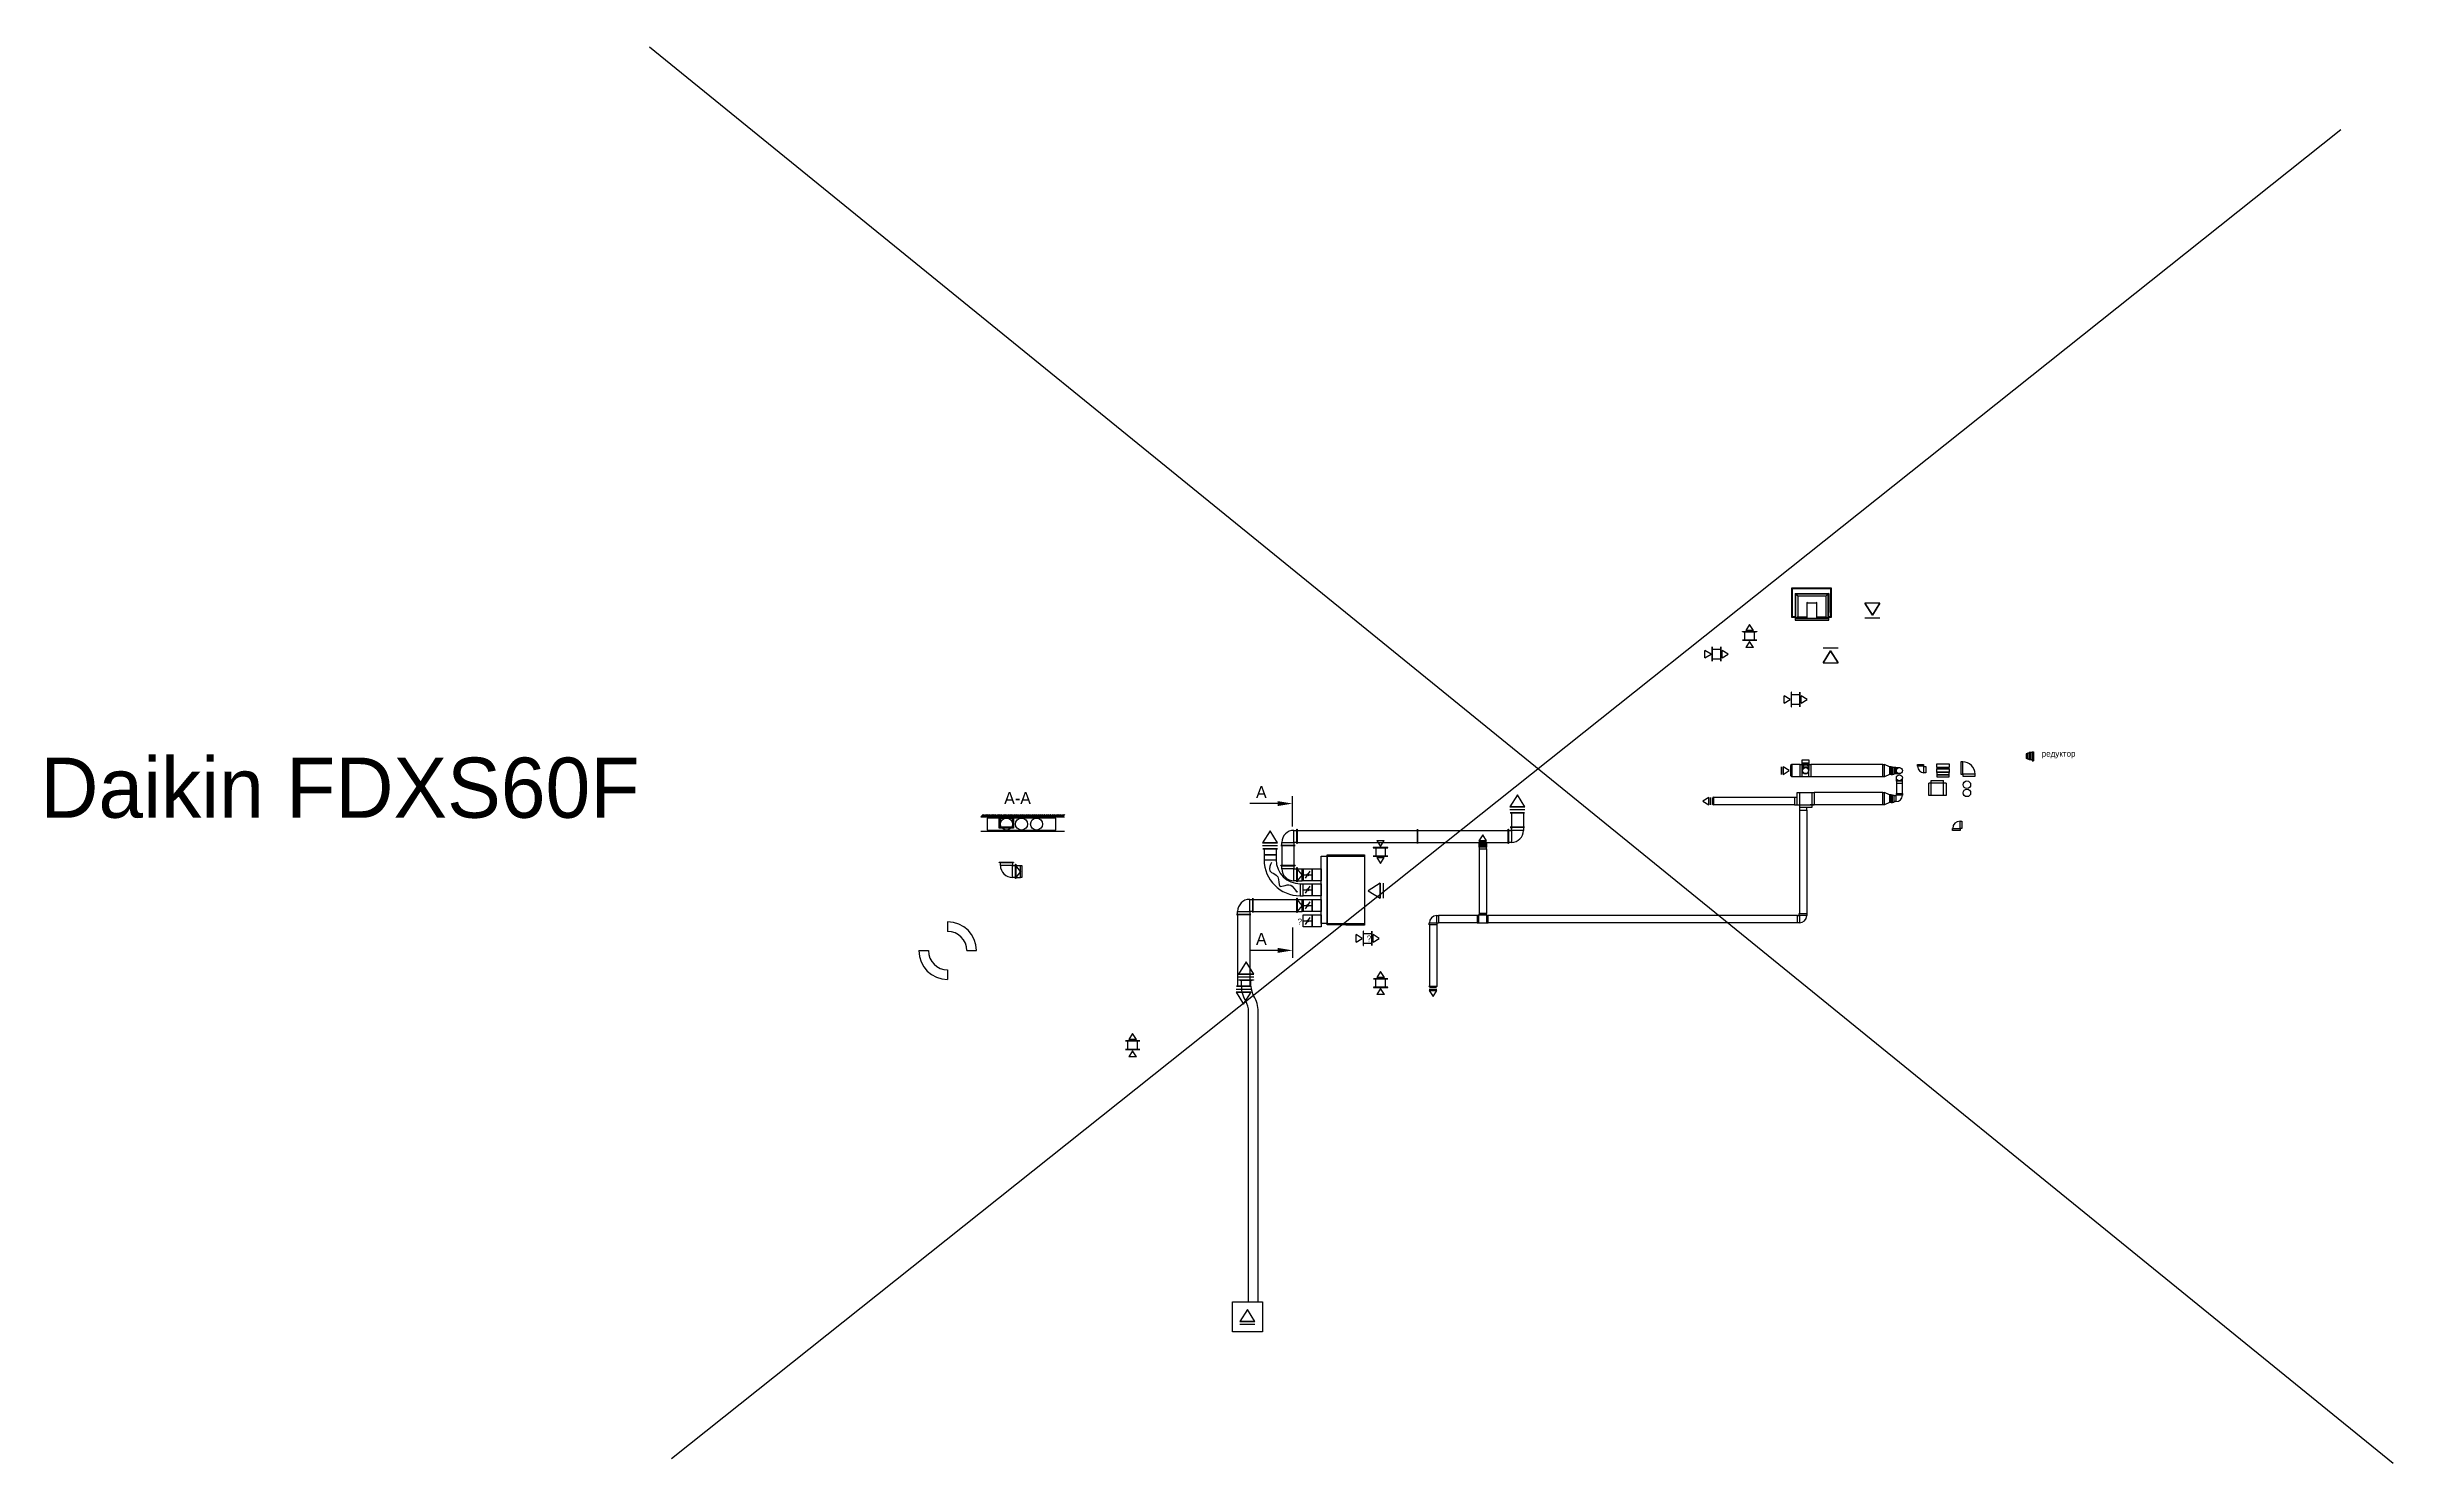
# Model space of a CAD drawing. Header units: millimetres. Extents: x -20430 to 47536, y -37310 to 23105.
# Drawn here: x -15271 to 23727, y -442 to 23105 of the extents above; entities that cross this region are included whole.
import ezdxf

# ---------------------------------------------------------------- set-up
doc = ezdxf.new("R2010")
doc.units = ezdxf.units.MM
doc.layers.add('01 Черновое', color=7, linetype='Continuous')
doc.layers.add('02 ОВиК', color=7, linetype='Continuous')
doc.layers.add('100 noprint', color=2, linetype='Continuous', plot=False)
doc.styles.get("Standard").update_dxf_attribs({"font": 'Ubuntu-R.ttf'})

msp = doc.modelspace()

# ---------------------------------------------------------------- texts
at = {"linetype": 'Continuous'}
for s, height, p in [('редуктор', 100, (17886.2, 11304.5)), ('А-А', 200, (639.8, 10514.7)), ('А', 200, (4826.2, 10614.7)), ('А', 200, (4826.2, 8174))]:
    msp.add_text(s, height=height, dxfattribs=at).set_placement(p)
at = {"layer": '02 ОВиК', "color": 5, "linetype": 'Continuous'}
msp.add_text('?', height=100, dxfattribs=at).set_placement((5517, 8511))
at = {"layer": '02 ОВиК', "color": 2}
msp.add_text('?', height=100, dxfattribs=at).set_placement((6668.1, 8230.3))
at = {"layer": '100 noprint'}
msp.add_text('Daikin FDXS60F', height=1000, dxfattribs=at).set_placement((-15380.9, 10288.3))

# ---------------------------------------------------------------- blocks, each defined once
blk = doc.blocks.new('Решотка приток1')
at = {"color": 0, "linetype": 'Continuous', "lineweight": -2}
for p, q in [((-125, 0), (125, 0)), ((-125, -50), (125, -50)), ((-125, -50), (0, -250)), ((0, -250), (125, -50))]:
    blk.add_line(p, q, dxfattribs=at)
at = {"color": 0}
for p, q in [((-125, 0), (125, 0)), ((-125, -50), (0, -250)), ((125, -50), (-125, -50)), ((0, -250), (125, -50))]:
    blk.add_line(p, q, dxfattribs=at)
blk = doc.blocks.new('поворот 200х150')
at = {"color": 0}
for points in [[(50, -100), (0, -100), (0, 100), (50, 100)], [(50, 120), (52, 120), (52, -120), (50, -120)], [(-220, -152), (-220, -150), (20, -150), (20, -152)], [(0, -100), (0, -150), (-200, -150), (-200, -100)]]:
    blk.add_lwpolyline(points, close=True, dxfattribs=at)
blk.add_arc((0, -100), 200, 90, 180, dxfattribs=at)
blk = doc.blocks.new('Решотка вытяжная2')
at = {"color": 0, "lineweight": -2}
for p, q in [((-125, 0), (125, 0)), ((-125, 0), (125, 0)), ((-125, -250), (0, -50)), ((0, -50), (-125, -250)), ((-125, -250), (125, -250)), ((-125, -250), (125, -250)), ((0, -50), (125, -250)), ((125, -250), (0, -50))]:
    blk.add_line(p, q, dxfattribs=at)
blk = doc.blocks.new('решетка переточная')
at = {"color": 0, "linetype": 'ByBlock', "lineweight": -2}
for p, q in [((2776, 6699), (2714, 6599)), ((2839, 6599), (2776, 6699)), ((2676, 6577), (2876, 6577)), ((2696, 6437), (2696, 6577)), ((2839, 6599), (2714, 6599)), ((2776, 6415), (2714, 6315)), ((2839, 6315), (2714, 6315)), ((2839, 6315), (2776, 6415)), ((2856, 6437), (2856, 6577))]:
    blk.add_line(p, q, dxfattribs=at)
for points in [[(2656, 6577), (2656, 6579), (2896, 6579), (2896, 6577)], [(2656, 6437), (2656, 6435), (2896, 6435), (2896, 6437)]]:
    blk.add_lwpolyline(points, close=True, dxfattribs=at)
blk = doc.blocks.new('поворот d100 x 90')
at = {"color": 0}
for points in [[(-137, 107), (-137, 137), (-37, 137), (-37, 107)], [(0, 0), (-30, 0), (-30, 100), (0, 100)]]:
    blk.add_lwpolyline(points, close=True, dxfattribs=at)
for radius in [107, 7]:
    blk.add_arc((-30, 107), radius, 180, 270, dxfattribs=at)
blk = doc.blocks.new('поворот 204х60 горизонтальный')
at = {"color": 0}
for points in [[(2, 238), (-30, 238), (-30, 30), (2, 30)], [(208, 0), (208, 32), (0, 32), (0, 0)]]:
    blk.add_lwpolyline(points, close=True, dxfattribs=at)
for radius in [204, 10]:
    blk.add_arc((2, 32), radius, 0, 90, dxfattribs=at)
blk = doc.blocks.new('тройник 204х60')
at = {"color": 0}
for p, q in [((0, 0), (288, 0)), ((0, -204), (0, 0)), ((42, 0), (42, -248)), ((246, 0), (246, -248)), ((288, 0), (288, -204)), ((0, -204), (288, -204)), ((246, -248), (42, -248))]:
    blk.add_line(p, q, dxfattribs=at)
blk = doc.blocks.new('поворот 122х60 горизонтальный')
at = {"color": 0}
for points in [[(-124, 0), (-124, 32), (0, 32), (0, 0)], [(31, 31), (-1, 31), (-1, 155), (31, 155)]]:
    blk.add_lwpolyline(points, close=True, dxfattribs=at)
for radius in [122, 10]:
    blk.add_arc((-1, 32), radius, 90, 180, dxfattribs=at)
blk = doc.blocks.new('тройник 122х60')
at = {"layer": '02 ОВиК', "color": 0, "flags": 128}
for points in [[(-185, -122), (-163, -122), (-163, 0), (-185, 0)], [(-163, 0), (-163, -133), (-22, -133), (-22, 0)], [(-22, -122), (0, -122), (0, 0), (-22, 0)], [(-153.5, -133), (-153.5, -155), (-31.5, -155), (-31.5, -133)]]:
    blk.add_lwpolyline(points, close=True, dxfattribs=at)

# ---------------------------------------------------------------- linework, layer by layer
for p, q in [((13735.3, 14112.4), (14387.8, 14112.4)), ((13735.3, 13617.8), (13735.3, 14112.4)), ((13745.8, 14101.8), (14377.3, 14101.8)), ((13745.8, 13628.4), (13745.8, 14101.8)), ((14377.3, 14101.8), (14377.3, 13628.4)), ((14387.8, 14112.4), (14387.8, 13617.8)), ((13786, 14018.1), (14346.5, 14018.1)), ((13799.4, 14003.8), (13786, 14018.1)), ((13786, 14018.1), (13786, 13597.2)), ((14333.1, 14003.8), (13799.4, 14003.8)), ((13799.4, 14003.8), (13831.3, 13979.9)), ((13799.4, 13603.1), (13799.4, 14003.8)), ((13831.3, 13979.9), (14301.2, 13979.9)), ((13844.7, 13974), (13831.3, 13979.9)), ((13831.3, 13979.9), (13831.3, 13627)), ((14287.8, 13974), (13844.7, 13974)), ((13995.9, 13871.8), (13981.9, 13861.3)), ((13981.9, 13861.3), (14151.1, 13861.3)), ((13981.9, 13861.3), (13981.9, 13599)), ((14151.1, 13861.3), (14137.1, 13871.8)), ((14151.1, 13599), (14151.1, 13861.3)), ((14301.2, 13979.9), (14287.8, 13974)), ((14301.2, 13979.9), (14333.1, 14003.8)), ((14301.2, 13627), (14301.2, 13979.9)), ((14346.5, 14018.1), (14333.1, 14003.8)), ((14333.1, 14003.8), (14333.1, 13603.1)), ((14346.5, 14018.1), (14346.5, 13699.4)), ((14346.5, 13598.8), (14346.5, 14018.1)), ((13786, 13617.8), (13735.3, 13617.8)), ((13786, 13628.4), (13745.8, 13628.4)), ((13786, 13598.8), (13790.2, 13602)), ((13786, 13598.8), (13786, 13575.1)), ((14346.5, 13598.8), (13786, 13598.8)), ((13786, 13575.1), (14346.5, 13575.1)), ((13790.2, 13602), (13981.9, 13602)), ((13796.9, 13602), (13799.4, 13603.1)), ((13831.3, 13627), (13799.4, 13603.1)), ((13799.4, 13603.1), (13981.9, 13603.1)), ((13831.3, 13627), (13981.9, 13627)), ((13981.9, 13599), (14151.1, 13599)), ((14151.1, 13627), (14301.2, 13627)), ((14151.1, 13603.1), (14333.1, 13603.1)), ((14151.1, 13602), (14342.3, 13602)), ((14333.1, 13603.1), (14301.2, 13627)), ((14333.1, 13603.1), (14335.6, 13602)), ((14342.3, 13602), (14346.5, 13598.8)), ((14377.3, 13628.4), (14346.5, 13628.4)), ((14387.8, 13617.8), (14346.5, 13617.8)), ((14346.5, 13575.1), (14346.5, 13598.8)), ((5185.6, 10523.9), (4725.2, 10523.9)), ((5185.6, 8082.8), (4725.2, 8082.8))]:
    msp.add_line(p, q)
at = {"color": 0, "linetype": 'ByBlock', "lineweight": -2}
for p, q in [((2776.2, 6698.6), (2713.7, 6598.6)), ((2838.7, 6598.6), (2776.2, 6698.6)), ((2676.2, 6576.6), (2876.2, 6576.6)), ((2696.2, 6436.6), (2696.2, 6576.6)), ((2838.7, 6598.6), (2713.7, 6598.6)), ((2776.2, 6414.6), (2713.7, 6314.6)), ((2838.7, 6314.6), (2713.7, 6314.6)), ((2838.7, 6314.6), (2776.2, 6414.6)), ((2856.2, 6436.6), (2856.2, 6576.6))]:
    msp.add_line(p, q, dxfattribs=at)
for points in [[(2656.2, 6576.6), (2656.2, 6578.6), (2896.2, 6578.6), (2896.2, 6576.6)], [(2656.2, 6436.6), (2656.2, 6434.6), (2896.2, 6434.6), (2896.2, 6436.6)]]:
    msp.add_lwpolyline(points, close=True, dxfattribs=at)
for points in [[(5185.6, 10565.5), (5435.6, 10523.9), (5185.6, 10482.2)], [(5185.6, 8041.2), (5435.6, 8082.8), (5185.6, 8124.5)]]:
    msp.add_solid(points)
at = {"layer": '01 Черновое'}
for p, q in [((5435.6, 10141.8), (5435.6, 10649.7)), ((5435.6, 8464.8), (5435.6, 7957))]:
    msp.add_line(p, q, dxfattribs=at)
at = {"layer": '02 ОВиК', "color": 5}
for p, q in [((17650.8, 11351.1), (17625.8, 11351.1)), ((17625.8, 11351.1), (17625.8, 11271.1)), ((17675.8, 11361.1), (17650.8, 11361.1)), ((17650.8, 11361.1), (17650.8, 11351.1)), ((17650.8, 11351.1), (17650.8, 11271.1)), ((17700.8, 11371.1), (17675.8, 11371.1)), ((17675.8, 11371.1), (17675.8, 11361.1)), ((17675.8, 11361.1), (17675.8, 11261.1)), ((17725.8, 11373.6), (17700.8, 11373.6)), ((17700.8, 11373.6), (17700.8, 11371.1)), ((17700.8, 11371.1), (17700.8, 11251.1)), ((17725.8, 11373.6), (17725.8, 11386.1)), ((17725.8, 11386.1), (17750.8, 11386.1)), ((17725.8, 11373.6), (17725.8, 11248.6)), ((17750.8, 11386.1), (17750.8, 11236.1)), ((17650.8, 11271.1), (17625.8, 11271.1)), ((17650.8, 11261.1), (17650.8, 11271.1)), ((17675.8, 11261.1), (17650.8, 11261.1)), ((17675.8, 11251.1), (17675.8, 11261.1)), ((17700.8, 11251.1), (17675.8, 11251.1)), ((17700.8, 11248.6), (17700.8, 11251.1)), ((17725.8, 11248.6), (17700.8, 11248.6)), ((17725.8, 11248.6), (17725.8, 11236.1)), ((17725.8, 11236.1), (17750.8, 11236.1)), ((251.6, 10303.6), (289.7, 10341.7)), ((251.6, 10303.6), (1642.8, 10303.6)), ((271.6, 10303.6), (309.7, 10341.7)), ((291.6, 10303.6), (329.7, 10341.7)), ((311.6, 10303.6), (349.7, 10341.7)), ((331.6, 10303.6), (369.7, 10341.7)), ((351.6, 10303.6), (389.7, 10341.7)), ((371.6, 10303.6), (409.7, 10341.7)), ((391.6, 10303.6), (429.7, 10341.7)), ((411.6, 10303.6), (449.7, 10341.7)), ((431.6, 10303.6), (469.7, 10341.7)), ((451.6, 10303.6), (489.7, 10341.7)), ((471.6, 10303.6), (509.7, 10341.7)), ((491.6, 10303.6), (529.7, 10341.7)), ((511.6, 10303.6), (549.7, 10341.7)), ((531.6, 10303.6), (569.7, 10341.7)), ((551.6, 10303.6), (589.7, 10341.7)), ((571.6, 10303.6), (609.7, 10341.7)), ((591.6, 10303.6), (629.7, 10341.7)), ((611.6, 10303.6), (649.7, 10341.7)), ((631.6, 10303.6), (669.7, 10341.7)), ((651.6, 10303.6), (689.7, 10341.7)), ((671.6, 10303.6), (709.7, 10341.7)), ((691.6, 10303.6), (729.7, 10341.7)), ((711.6, 10303.6), (749.7, 10341.7)), ((731.6, 10303.6), (769.7, 10341.7)), ((751.6, 10303.6), (789.7, 10341.7)), ((771.6, 10303.6), (809.7, 10341.7)), ((791.6, 10303.6), (829.7, 10341.7)), ((811.6, 10303.6), (849.7, 10341.7)), ((831.6, 10303.6), (869.7, 10341.7)), ((851.6, 10303.6), (889.7, 10341.7)), ((871.6, 10303.6), (909.7, 10341.7)), ((891.6, 10303.6), (929.7, 10341.7)), ((911.6, 10303.6), (949.7, 10341.7)), ((931.6, 10303.6), (969.7, 10341.7)), ((951.6, 10303.6), (989.7, 10341.7)), ((971.6, 10303.6), (1009.7, 10341.7)), ((991.6, 10303.6), (1029.7, 10341.7)), ((1011.6, 10303.6), (1049.7, 10341.7)), ((1031.6, 10303.6), (1069.7, 10341.7)), ((1051.6, 10303.6), (1089.7, 10341.7)), ((1071.6, 10303.6), (1109.7, 10341.7)), ((1091.6, 10303.6), (1129.7, 10341.7)), ((1111.6, 10303.6), (1149.7, 10341.7)), ((1131.6, 10303.6), (1169.7, 10341.7)), ((1151.6, 10303.6), (1189.7, 10341.7)), ((1171.6, 10303.6), (1209.7, 10341.7)), ((1191.6, 10303.6), (1229.7, 10341.7)), ((1211.6, 10303.6), (1249.7, 10341.7)), ((1231.6, 10303.6), (1269.7, 10341.7)), ((1251.6, 10303.6), (1289.7, 10341.7)), ((1271.6, 10303.6), (1309.7, 10341.7)), ((1291.6, 10303.6), (1329.7, 10341.7)), ((1311.6, 10303.6), (1349.7, 10341.7)), ((1331.6, 10303.6), (1369.7, 10341.7)), ((1351.6, 10303.6), (1389.7, 10341.7)), ((1371.6, 10303.6), (1409.7, 10341.7)), ((1391.6, 10303.6), (1429.7, 10341.7)), ((1411.6, 10303.6), (1449.7, 10341.7)), ((1431.6, 10303.6), (1469.7, 10341.7)), ((1451.6, 10303.6), (1489.7, 10341.7)), ((1471.6, 10303.6), (1509.7, 10341.7)), ((1491.6, 10303.6), (1529.7, 10341.7)), ((1511.6, 10303.6), (1549.7, 10341.7)), ((1531.6, 10303.6), (1569.7, 10341.7)), ((1551.6, 10303.6), (1589.7, 10341.7)), ((1571.6, 10303.6), (1609.7, 10341.7)), ((1591.6, 10303.6), (1629.7, 10341.7)), ((1611.6, 10303.6), (1649.7, 10341.7)), ((9071.2, 10370.1), (9071.2, 10098.1)), ((9071.2, 10370.1), (9271.2, 10370.1)), ((9271.2, 10370.1), (9271.2, 10098.1)), ((251.6, 10063.6), (1642.8, 10063.6)), ((4961.2, 9770.1), (5161.2, 9770.1)), ((4961.2, 9770.1), (4961.2, 9670.1)), ((5161.2, 9770.1), (5161.2, 9670.1)), ((5257.2, 9825.1), (5257.2, 9494.1)), ((5457.2, 9825.1), (5457.2, 9494.1)), ((5511.2, 10079.1), (7509.2, 10079.1)), ((5511.2, 9879.1), (7509.2, 9879.1)), ((7513.2, 10079.1), (9017.2, 10079.1)), ((7513.2, 9879.1), (9017.2, 9879.1)), ((831.7, 9496.1), (911.7, 9496.1)), ((911.7, 9396.1), (831.7, 9496.1)), ((911.7, 9396.1), (831.7, 9296.1)), ((5161.2, 9670.1), (4961.2, 9670.1)), ((4961.2, 9670.1), (5161.2, 9670.1)), ((4961.2, 9670.1), (4961.2, 9590.1)), ((4961.2, 9590.1), (5161.2, 9590.1)), ((5161.2, 9670.1), (5161.2, 9590.1)), ((5511.2, 9440.1), (5591.2, 9440.1)), ((5591.2, 9340.1), (5511.2, 9440.1)), ((5647.4, 9281.9), (5725.1, 9398.4)), ((6011.2, 9650.1), (6631.2, 9650.1)), ((6011.2, 8530.1), (6011.2, 9650.1)), ((6631.2, 9650.1), (6631.2, 8500.1)), ((831.7, 9296.1), (911.7, 9296.1)), ((5591.2, 9340.1), (5511.2, 9240.1)), ((5511.2, 9240.1), (5591.2, 9240.1)), ((5561.2, 9190.1), (5611.2, 9190.1)), ((5561.2, 9190.1), (5561.2, 8990.1)), ((5561.2, 8990.1), (5611.2, 8990.1)), ((5611.2, 9340.1), (5761.2, 9340.1)), ((5611.2, 9090.1), (5761.2, 9090.1)), ((5647.4, 9031.9), (5725.1, 9148.4)), ((4521.2, 8677), (4521.2, 7490.1)), ((4721.2, 8677), (4721.2, 7490.1)), ((4775.2, 8931), (5507.2, 8931)), ((4775.2, 8731), (5507.2, 8731)), ((5511.2, 8931), (5591.2, 8931)), ((5591.2, 8831), (5511.2, 8931)), ((5591.2, 8831), (5511.2, 8731)), ((5511.2, 8731), (5591.2, 8731)), ((5611.2, 8831), (5761.2, 8831)), ((5647.4, 8772.8), (5725.1, 8889.2)), ((5647.4, 8513.6), (5725.1, 8630.1)), ((-299, 8558.4), (-299, 8398.4)), ((5611.2, 8571.9), (5761.2, 8571.9)), ((6321.2, 8510.1), (6321.2, 8500.1)), ((6631.2, 8500.1), (6321.2, 8500.1)), ((-779, 8078.4), (-619, 8078.4)), ((21, 8078.4), (181, 8078.4)), ((-299, 7758.4), (-299, 7598.4))]:
    msp.add_line(p, q, dxfattribs=at)
at = {"layer": '02 ОВиК'}
for p, q in [((13731.2, 11174.1), (13713.2, 11156.1)), ((13713.2, 11156.1), (13713.2, 10988.1)), ((13731.2, 10970.1), (13713.2, 10988.1)), ((13731.2, 11174.1), (13731.2, 10970.1)), ((13874.2, 11174.1), (13731.2, 11174.1)), ((13874.2, 10970.1), (13731.2, 10970.1)), ((13874.2, 10970.1), (13874.2, 11174.1)), ((13874.2, 11174.1), (14048.2, 11174.1)), ((14048.2, 10970.1), (13874.2, 10970.1)), ((13904.2, 10970.1), (13904.2, 11174.1)), ((13906.2, 11160.1), (13906.2, 11072.1)), ((13906.2, 11130.1), (14016.2, 11130.1)), ((13914.2, 11145.7), (13961.2, 11185.9)), ((14008.3, 11145.7), (13961.2, 11185.9)), ((14016.2, 11160.1), (14016.2, 11072.1)), ((14018.2, 10970.1), (14018.2, 11174.1)), ((14048.2, 11174.1), (14048.2, 10970.1)), ((15244.2, 11174.1), (14048.2, 11174.1)), ((15244.2, 10970.1), (14048.2, 10970.1)), ((15244.2, 10968.1), (15244.2, 11176.1)), ((15244.2, 11176.1), (15274.2, 11176.1)), ((15274.2, 10968.1), (15244.2, 10968.1)), ((15274.2, 10968.1), (15274.2, 11176.1)), ((15354.2, 11134.6), (15274.2, 11176.1)), ((15354.2, 11009.6), (15274.2, 10968.1)), ((15384.2, 11134.6), (15354.2, 11134.6)), ((15354.2, 11134.6), (15354.2, 11009.6)), ((15384.2, 11009.6), (15354.2, 11009.6)), ((15384.2, 11009.6), (15384.2, 11134.6)), ((15384.2, 11134.6), (15409.2, 11134.6)), ((15384.2, 11009.6), (15384.2, 11134.6)), ((15384.2, 11009.6), (15409.2, 11009.6)), ((15409.2, 11134.6), (15409.2, 11132.1)), ((15409.2, 11012.1), (15409.2, 11132.1)), ((15409.2, 11132.1), (15434.2, 11132.1)), ((15409.2, 11012.1), (15434.2, 11012.1)), ((15409.2, 11009.6), (15409.2, 11012.1)), ((15434.2, 11132.1), (15434.2, 11122.1)), ((15434.2, 11132.1), (15434.2, 11122.1)), ((15434.2, 11022.1), (15434.2, 11122.1)), ((15434.2, 11022.1), (15434.2, 11032.1)), ((15434.2, 11012.1), (15434.2, 11022.1)), ((15464.2, 11122.1), (15521.2, 11122.1)), ((15464.2, 11022.1), (15521.2, 11022.1)), ((15471.2, 10895.1), (15471.2, 10952.1)), ((15571.2, 10895.1), (15571.2, 10952.1)), ((12431.2, 10633.8), (12413.2, 10615.8)), ((12413.2, 10615.8), (12413.2, 10514.8)), ((12431.2, 10633.8), (12431.2, 10496.8)), ((13775.2, 10626.3), (12431.2, 10626.3)), ((15244.2, 10708.3), (14107.2, 10708.3)), ((15244.2, 10502.3), (15244.2, 10710.3)), ((15244.2, 10710.3), (15274.2, 10710.3)), ((15274.2, 10502.3), (15274.2, 10710.3)), ((15354.2, 10668.8), (15274.2, 10710.3)), ((15354.2, 10543.8), (15274.2, 10502.3)), ((15384.2, 10668.8), (15354.2, 10668.8)), ((15354.2, 10668.8), (15354.2, 10543.8)), ((15384.2, 10543.8), (15354.2, 10543.8)), ((15384.2, 10543.8), (15384.2, 10668.8)), ((15384.2, 10668.8), (15409.2, 10668.8)), ((15384.2, 10543.8), (15384.2, 10668.8)), ((15384.2, 10543.8), (15409.2, 10543.8)), ((15409.2, 10668.8), (15409.2, 10666.3)), ((15409.2, 10546.3), (15409.2, 10666.3)), ((15409.2, 10666.3), (15434.2, 10666.3)), ((15409.2, 10546.3), (15434.2, 10546.3)), ((15409.2, 10543.8), (15409.2, 10546.3)), ((15434.2, 10666.3), (15434.2, 10656.3)), ((15434.2, 10666.3), (15434.2, 10656.3)), ((15434.2, 10556.3), (15434.2, 10656.3)), ((15434.2, 10556.3), (15434.2, 10566.3)), ((15434.2, 10546.3), (15434.2, 10556.3)), ((15471.2, 10865.1), (15471.2, 10693.3)), ((15571.2, 10693.3), (15571.2, 10865.1)), ((12431.2, 10496.8), (12413.2, 10514.8)), ((13775.2, 10504.3), (12431.2, 10504.3)), ((13861.2, 10416.3), (13861.2, 8695.1)), ((13981.2, 10416.3), (13981.2, 8695.1)), ((15244.2, 10504.3), (14040.6, 10504.3)), ((15274.2, 10502.3), (15244.2, 10502.3)), ((8534.2, 9770.1), (8534.2, 8695.1)), ((8544.1, 9848.6), (8645.9, 9848.6)), ((8544.1, 9836), (8645.9, 9836)), ((8544.1, 9823.5), (8645.9, 9823.5)), ((8544.1, 9810.9), (8645.9, 9810.9)), ((8656.2, 9770.1), (8656.2, 8695.1)), ((8502.7, 8662.1), (7862.2, 8662.1)), ((13826.2, 8662.1), (8687.7, 8662.1)), ((7708.2, 8507.1), (7708.2, 7490.1)), ((7830.2, 8507.1), (7830.2, 7490.1)), ((8502.7, 8540.1), (7862.2, 8540.1)), ((13826.2, 8540.1), (8687.7, 8540.1)), ((7700.7, 7490.1), (7837.7, 7490.1)), ((7700.7, 7490.1), (7718.7, 7472.1)), ((7718.7, 7472.1), (7819.7, 7472.1)), ((7837.7, 7490.1), (7819.7, 7472.1))]:
    msp.add_line(p, q, dxfattribs=at)
at = {"layer": '02 ОВиК', "color": 1}
for p, q in [((13906.2, 11130.1), (14016.2, 11130.1)), ((4563.3, 7590.1), (4763.3, 7590.1)), ((4583.3, 7490.1), (4583.3, 7590.1)), ((4583.3, 7490.1), (4743.3, 7490.1)), ((4743.3, 7490.1), (4743.3, 7590.1)), ((4703.3, 2240.1), (4703.3, 7068.7)), ((4863.3, 2240.1), (4863.3, 7068.7))]:
    msp.add_line(p, q, dxfattribs=at)
at = {"layer": '02 ОВиК', "flags": 128}
for points in [[(13906.2, 11198.1), (13906.2, 11253.1), (14016.2, 11253.1), (14016.2, 11198.1)], [(13906.2, 11253.1), (14016.2, 11253.1), (14016.2, 11160.1), (13906.2, 11160.1)], [(13906.2, 11130.1), (13906.2, 11196.1), (14016.2, 11196.1), (14016.2, 11130.1)], [(13775.2, 10504.3), (13819.2, 10504.3), (13819.2, 10626.3), (13775.2, 10626.3)], [(13861.2, 10460.3), (13861.2, 10416.3), (13983.2, 10416.3), (13983.2, 10460.3)], [(8534.2, 9799.1), (8534.2, 9859.1), (8656.2, 9859.1), (8656.2, 9799.1)], [(8534.2, 9802.1), (8534.2, 9770.1), (8656.2, 9770.1), (8656.2, 9802.1)]]:
    msp.add_lwpolyline(points, close=True, dxfattribs=at)
at = {"layer": '02 ОВиК'}
for points in [[(15464.2, 11122.1), (15434.2, 11122.1), (15434.2, 11022.1), (15464.2, 11022.1)], [(15471.2, 10895.1), (15471.2, 10865.1), (15571.2, 10865.1), (15571.2, 10895.1)]]:
    msp.add_lwpolyline(points, close=True, dxfattribs=at)
at = {"layer": '02 ОВиК', "color": 5}
for points in [[(16142.5, 11186), (16350.5, 11186), (16350.5, 11122), (16142.5, 11122)], [(16142.5, 11106), (16350.5, 11106), (16350.5, 11042), (16142.5, 11042)], [(16142.5, 11042), (16142.5, 11000), (16350.5, 11000), (16350.5, 11042)], [(16142.5, 11000), (16142.5, 10968), (16350.5, 10968), (16350.5, 11000)], [(16144.5, 11184), (16348.5, 11184), (16348.5, 11124), (16144.5, 11124)], [(16144.5, 11104), (16348.5, 11104), (16348.5, 11044), (16144.5, 11044)], [(358.9, 10083.6), (1498.9, 10083.6), (1498.9, 10283.6), (358.9, 10283.6)], [(557.7, 10113.6), (557.7, 10303.6), (797.7, 10303.6), (797.7, 10113.6)], [(577.7, 10133.6), (577.7, 10283.6), (777.7, 10283.6), (777.7, 10133.6)], [(9051.2, 10370.1), (9051.2, 10372.1), (9291.2, 10372.1), (9291.2, 10370.1)], [(4941.2, 9770.1), (4941.2, 9772.1), (5181.2, 9772.1), (5181.2, 9770.1)], [(5237.2, 9825.1), (5237.2, 9827.1), (5477.2, 9827.1), (5477.2, 9825.1)], [(5509.2, 10099.1), (5511.2, 10099.1), (5511.2, 9859.1), (5509.2, 9859.1)], [(7509.2, 10099.1), (7511.2, 10099.1), (7511.2, 9859.1), (7509.2, 9859.1)], [(7511.2, 10099.1), (7513.2, 10099.1), (7513.2, 9859.1), (7511.2, 9859.1)], [(9017.2, 10099.1), (9019.2, 10099.1), (9019.2, 9859.1), (9017.2, 9859.1)], [(9051.2, 10131.1), (9051.2, 10133.1), (9291.2, 10133.1), (9291.2, 10131.1)], [(557.7, 9546.1), (557.7, 9548.1), (797.7, 9548.1), (797.7, 9546.1)], [(777.7, 9546.1), (777.7, 9496.1), (577.7, 9496.1), (577.7, 9546.1)], [(777.7, 9496.1), (827.7, 9496.1), (827.7, 9296.1), (777.7, 9296.1)], [(829.7, 9276.1), (827.7, 9276.1), (827.7, 9516.1), (829.7, 9516.1)], [(831.7, 9276.1), (829.7, 9276.1), (829.7, 9516.1), (831.7, 9516.1)], [(931.7, 9296.1), (911.7, 9296.1), (911.7, 9496.1), (931.7, 9496.1)], [(5237.2, 9492.1), (5237.2, 9494.1), (5477.2, 9494.1), (5477.2, 9492.1)], [(5237.2, 9490.1), (5237.2, 9492.1), (5477.2, 9492.1), (5477.2, 9490.1)], [(5511.2, 9220.1), (5509.2, 9220.1), (5509.2, 9460.1), (5511.2, 9460.1)], [(5611.2, 9240.1), (5591.2, 9240.1), (5591.2, 9440.1), (5611.2, 9440.1)], [(5761.2, 9240.1), (5611.2, 9240.1), (5611.2, 9440.1), (5761.2, 9440.1)], [(5911.2, 9240.1), (5761.2, 9240.1), (5761.2, 9440.1), (5911.2, 9440.1)], [(6011.2, 9650.1), (6011.2, 8530.1), (5911.2, 8530.1), (5911.2, 9650.1)], [(6631.2, 9650.1), (6011.2, 9650.1), (6011.2, 9670.1), (6631.2, 9670.1)], [(5761.2, 8990.1), (5611.2, 8990.1), (5611.2, 9190.1), (5761.2, 9190.1)], [(5911.2, 8990.1), (5761.2, 8990.1), (5761.2, 9190.1), (5911.2, 9190.1)], [(4501.2, 8677), (4501.2, 8679), (4741.2, 8679), (4741.2, 8677)], [(4775.2, 8711), (4773.2, 8711), (4773.2, 8951), (4775.2, 8951)], [(5509.2, 8711), (5507.2, 8711), (5507.2, 8951), (5509.2, 8951)], [(5511.2, 8711), (5509.2, 8711), (5509.2, 8951), (5511.2, 8951)], [(5611.2, 8731), (5591.2, 8731), (5591.2, 8931), (5611.2, 8931)], [(5761.2, 8731), (5611.2, 8731), (5611.2, 8931), (5761.2, 8931)], [(5761.2, 8471.9), (5611.2, 8471.9), (5611.2, 8671.9), (5761.2, 8671.9)], [(5911.2, 8731), (5761.2, 8731), (5761.2, 8931), (5911.2, 8931)], [(5911.2, 8471.9), (5761.2, 8471.9), (5761.2, 8671.9), (5911.2, 8671.9)], [(6631.2, 8510.1), (6011.2, 8510.1), (6011.2, 8530.1), (6631.2, 8530.1)], [(4501.2, 7488.1), (4501.2, 7490.1), (4741.2, 7490.1), (4741.2, 7488.1)]]:
    msp.add_lwpolyline(points, close=True, dxfattribs=at)
at = {"layer": '02 ОВиК', "color": 1}
for points in [[(4543.3, 7590.1), (4543.3, 7592.1), (4783.3, 7592.1), (4783.3, 7590.1)], [(4433.3, 1740.1), (4433.3, 2240.1), (4933.3, 2240.1), (4933.3, 1740.1)]]:
    msp.add_lwpolyline(points, close=True, dxfattribs=at)
at = {"layer": '02 ОВиК'}
for centre in [(13961.2, 11072.1), (15521.2, 11072.1), (15521.2, 10952.1)]:
    msp.add_circle(centre, 50, dxfattribs=at)
at = {"layer": '02 ОВиК', "color": 5}
for centre, radius in [((16643.3, 10837), 62.5), ((16643.3, 10702), 62.5), ((678.9, 10183.6), 100), ((928.9, 10183.6), 100), ((1178.9, 10183.6), 100), ((5686.2, 9340.1), 15), ((5686.2, 9340.1), 15), ((5686.2, 9090.1), 15), ((5686.2, 9090.1), 15), ((5686.2, 8831), 15), ((5686.2, 8831), 15), ((5686.2, 8571.9), 15), ((5686.2, 8571.9), 15)]:
    msp.add_circle(centre, radius, dxfattribs=at)
at = {"layer": '02 ОВиК'}
msp.add_arc((13961.2, 11072.1), 55, 180, 0, dxfattribs=at)
at = {"layer": '02 ОВиК', "color": 5}
for centre, radius, start, end in [((777.7, 9496.1), 200, 180, 270), ((5561.2, 9590.1), 600, 180, 270), ((5561.2, 9590.1), 400, 180, 270), ((-299, 8078.4), 480, 0, 90), ((-299, 8078.4), 320, 0, 90), ((-299, 8078.4), 480, 180, 270), ((-299, 8078.4), 320, 180, 270)]:
    msp.add_arc(centre, radius, start, end, dxfattribs=at)
at = {"layer": '02 ОВиК', "color": 1}
for centre, radius, start, end in [((5063.3, 7490.1), 480, 180, 211.78833), ((5063.3, 7490.1), 320, 180, 211.78833), ((4383.3, 7068.7), 320, 0, 31.78833), ((4383.3, 7068.7), 480, 0, 31.78833)]:
    msp.add_arc(centre, radius, start, end, dxfattribs=at)
at = {"layer": '02 ОВиК', "color": 5, "start_tangent": (-0.5383261, -0.8427366), "end_tangent": (0.5910185, 0.806658)}
msp.add_spline([(5085, 9544.9), (5058.8, 9407.9), (5188.4, 9304.5), (5220.5, 9153), (5430.2, 9153), (5519.1, 9064.2)], degree=3, dxfattribs=at)
at = {"layer": '100 noprint'}
for p, q in [((-5254.1, 23105.4), (23727.3, -442)), ((22857.8, 21728.8), (-4891.8, -369.5))]:
    msp.add_line(p, q, dxfattribs=at)

# ---------------------------------------------------------------- block references
at = {"layer": '02 ОВиК', "color": 2, "linetype": 'Continuous', "lineweight": -2, "rotation": 180}
msp.add_blockref('Решотка вытяжная2', (15073.3, 13604.9), dxfattribs=at)
at = {"layer": '02 ОВиК', "color": 2}
for p in [(10255, 6803.5), (4122.4, 1033.5)]:
    msp.add_blockref('решетка переточная', p, dxfattribs=at)
for p, rotation in [((5974.6, 15785.8), 270), ((7289.6, 15031.3), 270), ((9672.2, 16226.7), 180), ((174.6, 11058.7), 270)]:
    msp.add_blockref('решетка переточная', p, dxfattribs=dict(at, rotation=rotation))
at = {"layer": '02 ОВиК', "color": 2, "linetype": 'Continuous', "lineweight": -2}
msp.add_blockref('Решотка вытяжная2', (14378.7, 13115.9), dxfattribs=at)
at = {"layer": '02 ОВиК', "linetype": 'Continuous', "lineweight": -2, "xscale": 0.5, "yscale": 0.5, "zscale": 0.5}
for p, rotation in [((13562.6, 11072.1), 89.99999999999993), ((12380.7, 10565.3), 269.9999999999999), ((8595.2, 9880.2), 179.9999999999999), ((7769.2, 7439.6), 359.9999999999999)]:
    msp.add_blockref('Решотка приток1', p, dxfattribs=dict(at, rotation=rotation))
at = {"layer": '02 ОВиК', "color": 5}
for name, p in [('поворот d100 x 90', (15960.1, 11037.9)), ('поворот 204х60 горизонтальный', (16573, 10981.8)), ('поворот 122х60 горизонтальный', (16529.7, 10077.5)), ('поворот 200х150', (5457.2, 9979.1)), ('поворот 200х150', (4721.2, 8831))]:
    msp.add_blockref(name, p, dxfattribs=at)
at = {"layer": '02 ОВиК', "color": 5, "linetype": 'Continuous', "lineweight": -2}
for p, rotation in [((9171.2, 10420.1), 180), ((5061.2, 9820.1), 180), ((4621.2, 7440.1), 359.9999999999999)]:
    msp.add_blockref('Решотка приток1', p, dxfattribs=dict(at, rotation=rotation))
at = {"layer": '02 ОВиК'}
msp.add_blockref('тройник 204х60', (13819.2, 10708.3), dxfattribs=at)
for name, p, rotation in [('поворот d100 x 90', (15571.2, 10693.3), 90), ('тройник 204х60', (16297.9, 10657.7), 180), ('поворот 122х60 горизонтальный', (7831.2, 8507.1), 360), ('тройник 122х60', (8502.7, 8540.1), 180), ('поворот 122х60 горизонтальный', (13857.2, 8695.1), 180)]:
    msp.add_blockref(name, p, dxfattribs=dict(at, rotation=rotation))
at = {"layer": '02 ОВиК', "color": 5}
for p, rotation in [((9071.2, 9979.1), 180), ((5357.2, 9440.1), 90)]:
    msp.add_blockref('поворот 200х150', p, dxfattribs=dict(at, rotation=rotation))
at = {"layer": '02 ОВиК', "color": 1, "linetype": 'Continuous', "lineweight": -2}
for p, rotation in [((6940.1, 9075.1), 270), ((4663.3, 7640.1), 180), ((4683.3, 1864.3), 180)]:
    msp.add_blockref('Решотка приток1', p, dxfattribs=dict(at, rotation=rotation))

msp.set_redraw_order([(e.dxf.handle, doc.entitydb.next_handle()) for e in msp.query("TEXT MTEXT ATTDEF DIMENSION ARC_DIMENSION")])  # texts and dimensions are drawn at this point

doc.saveas('drawing.dxf')
